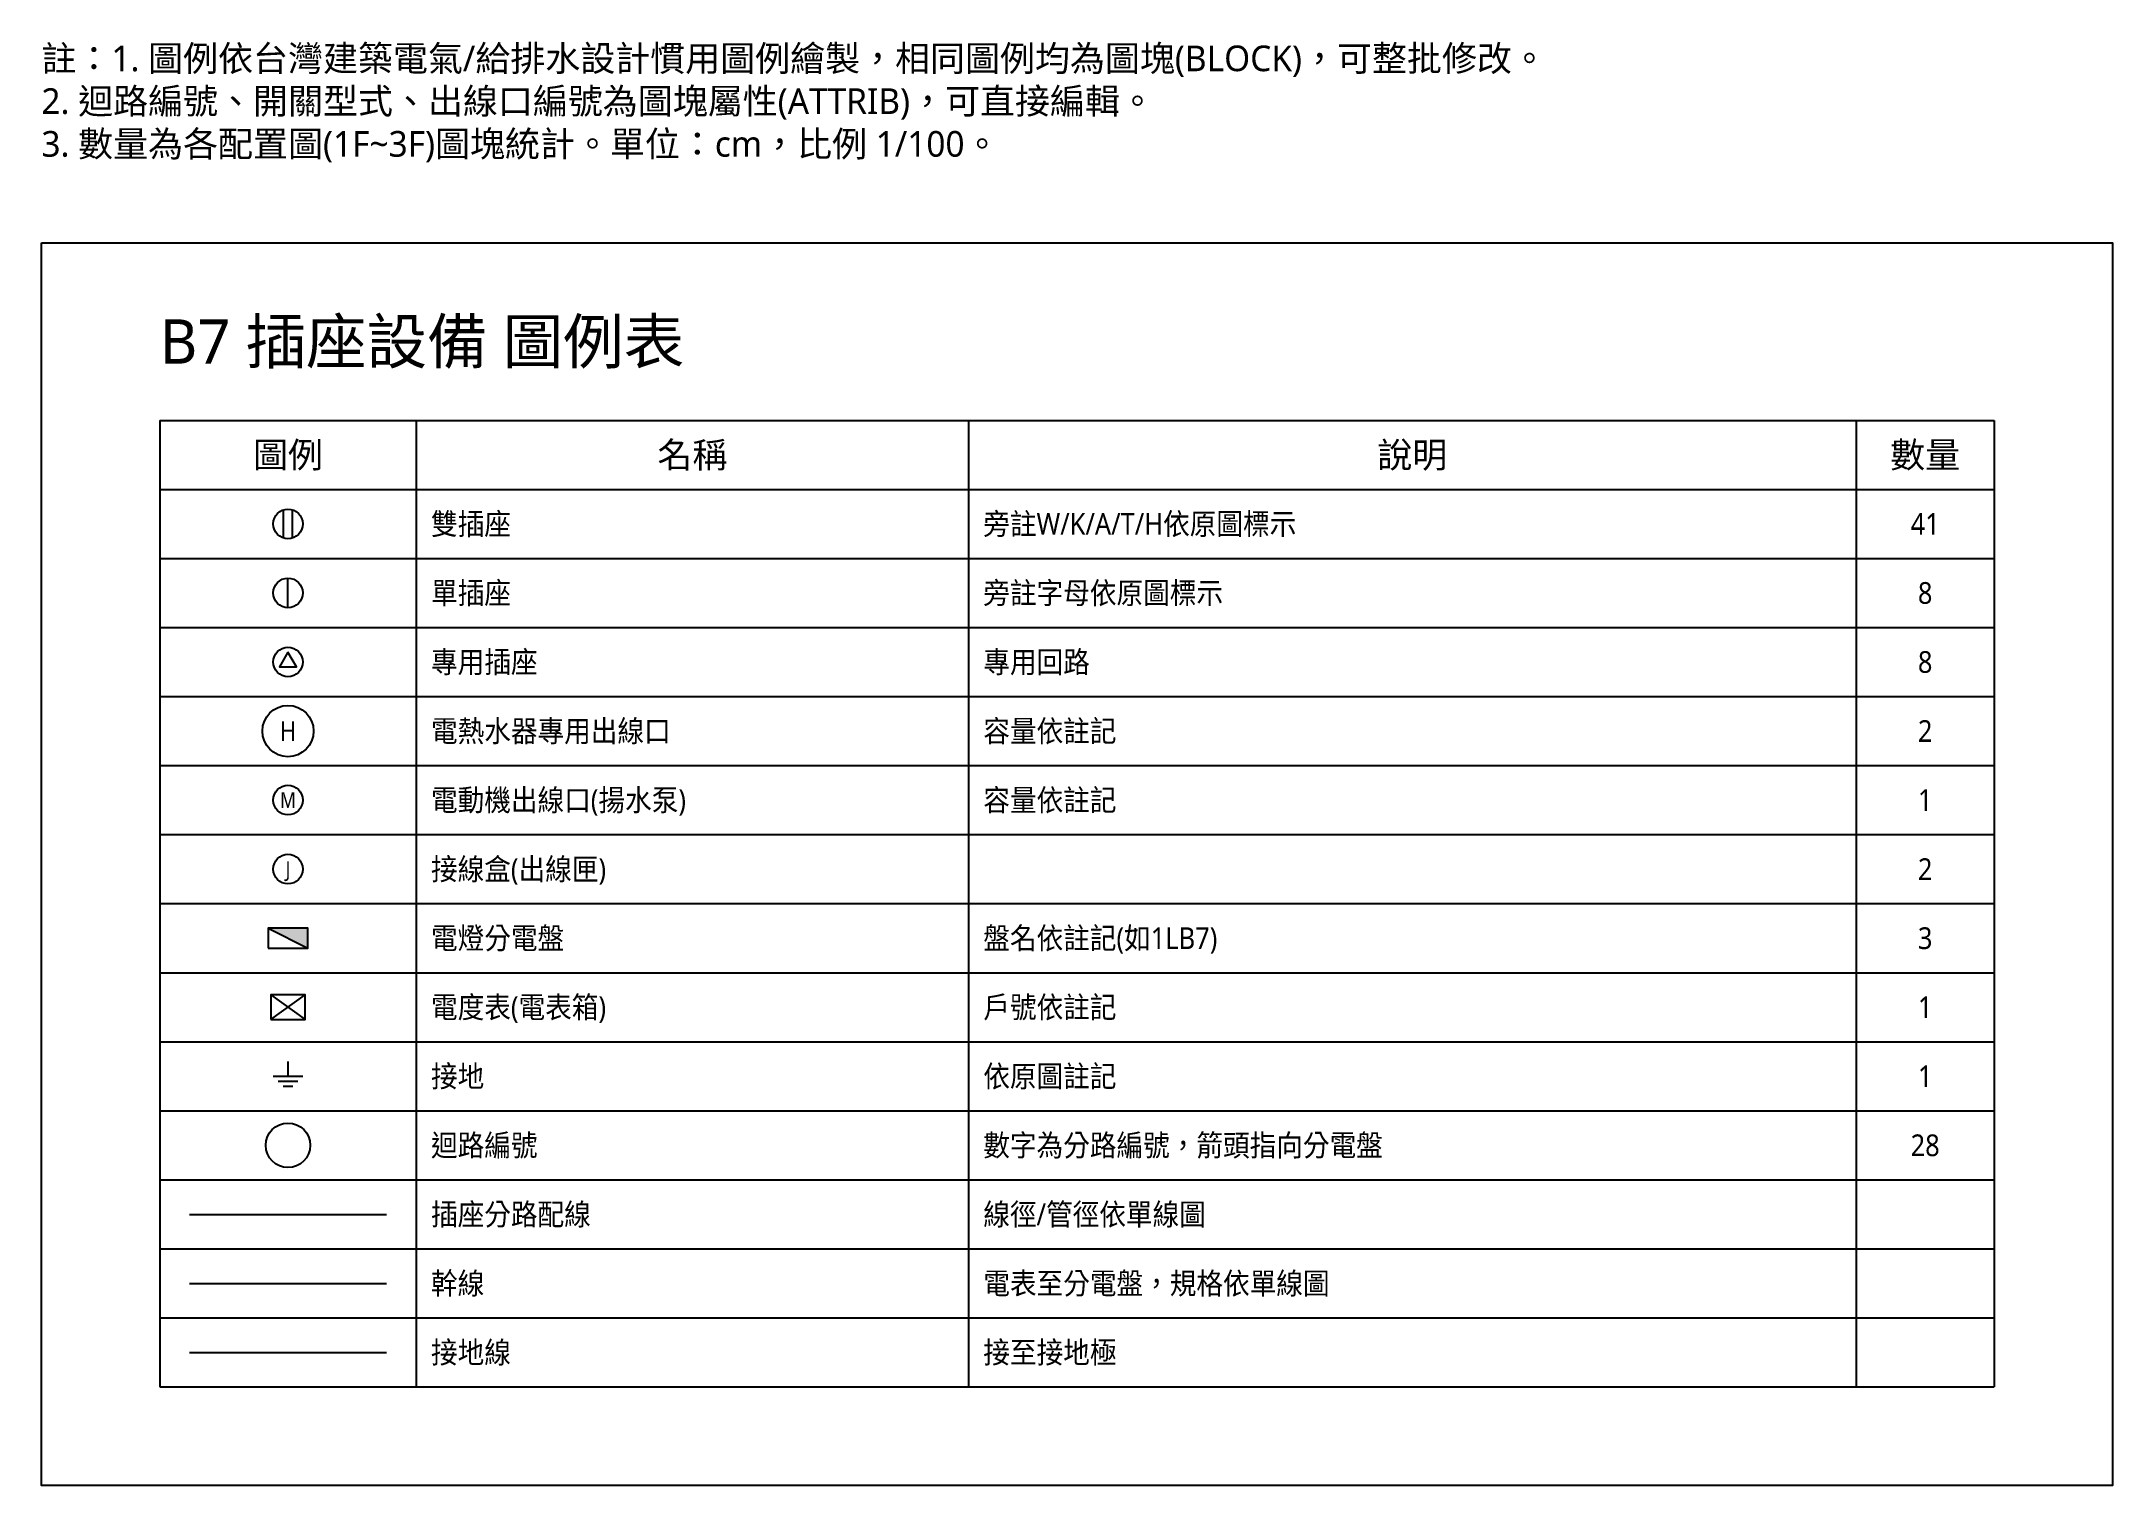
# Model space of a CAD drawing. Header units: centimetres. Extents: x 0 to 11300, y -1260 to 204.
# Drawn here: x 0 to 2100, y -1260 to 204 of the extents above; entities that cross this region are included whole.
import ezdxf
from ezdxf.enums import TextEntityAlignment as Align

# ---------------------------------------------------------------- set-up
doc = ezdxf.new("R2010")
doc.units = ezdxf.units.CM
doc.header["$LTSCALE"] = 20
for name, color, linetype in [('A-圖例', 7, 'Continuous'), ('E-幹線', 2, 'Continuous'), ('E-接地', 1, 'Continuous'), ('E-插座', 3, 'Continuous'), ('E-插座-分路配線', 5, 'Continuous'), ('E-盤箱', 1, 'Continuous'), ('E-迴路編號', 6, 'Continuous')]:
    doc.layers.add(name, color=color, linetype=linetype)
doc.styles.add('CHT', font='msjh.ttc')

msp = doc.modelspace()

# ---------------------------------------------------------------- texts
at = {"layer": 'A-圖例', "style": 'CHT'}
msp.add_text('B7 插座設備 圖例表', height=45, dxfattribs=at).set_placement((120, -100), align=Align.MIDDLE_LEFT)
for s, p in [('圖例', (250, -215)), ('名稱', (660, -215)), ('說明', (1390, -215)), ('數量', (1910, -215))]:
    msp.add_text(s, height=26, dxfattribs=at).set_placement(p, align=Align.MIDDLE_CENTER)
at = {"layer": 'A-圖例', "style": 'CHT', "width": 0.9}
for s, p in [('雙插座', (395, -285)), ('旁註W/K/A/T/H依原圖標示', (955, -285)), ('單插座', (395, -355)), ('旁註字母依原圖標示', (955, -355)), ('專用插座', (395, -425)), ('專用回路', (955, -425)), ('電熱水器專用出線口', (395, -495)), ('容量依註記', (955, -495)), ('電動機出線口(揚水泵)', (395, -565)), ('容量依註記', (955, -565)), ('接線盒(出線匣)', (395, -635)), ('電燈分電盤', (395, -705)), ('盤名依註記(如1LB7)', (955, -705)), ('電度表(電表箱)', (395, -775)), ('戶號依註記', (955, -775)), ('接地', (395, -845)), ('依原圖註記', (955, -845)), ('迴路編號', (395, -915)), ('數字為分路編號，箭頭指向分電盤', (955, -915)), ('插座分路配線', (395, -985)), ('線徑/管徑依單線圖', (955, -985)), ('幹線', (395, -1055)), ('電表至分電盤，規格依單線圖', (955, -1055)), ('接地線', (395, -1125)), ('接至接地極', (955, -1125))]:
    msp.add_text(s, height=22, dxfattribs=at).set_placement(p, align=Align.MIDDLE_LEFT)
for s, p in [('41', (1910, -285)), ('8', (1910, -355)), ('8', (1910, -425)), ('2', (1910, -495)), ('1', (1910, -565)), ('2', (1910, -635)), ('3', (1910, -705)), ('1', (1910, -775)), ('1', (1910, -845)), ('28', (1910, -915))]:
    msp.add_text(s, height=22, dxfattribs=at).set_placement(p, align=Align.MIDDLE_CENTER)
at = {"layer": 'A-圖例', "insert": (0, 200), "char_height": 26, "width": 6000, "attachment_point": 1, "style": 'CHT'}
msp.add_mtext('註：1. 圖例依台灣建築電氣/給排水設計慣用圖例繪製，相同圖例均為圖塊(BLOCK)，可整批修改。\\P2. 迴路編號、開關型式、出線口編號為圖塊屬性(ATTRIB)，可直接編輯。\\P3. 數量為各配置圖(1F~3F)圖塊統計。單位：cm，比例 1/100。', dxfattribs=at)

# ---------------------------------------------------------------- blocks, each defined once
blk = doc.blocks.new('E_REC2')
for p, q in [((-4.5, -14.3), (-4.5, 14.3)), ((4.5, -14.3), (4.5, 14.3))]:
    blk.add_line(p, q)
blk.add_circle((0, 0), 15)
blk = doc.blocks.new('E_REC1')
blk.add_line((0, -15), (0, 15))
blk.add_circle((0, 0), 15)
blk = doc.blocks.new('E_RECD')
blk.add_lwpolyline([(0, 10), (-8.7, -5), (8.7, -5)], close=True)
blk.add_circle((0, 0), 15)
blk = doc.blocks.new('E_HOUT')
blk.add_circle((0, 0), 26)
at = {"style": 'CHT', "width": 0.85}
blk.add_text('H', height=20, dxfattribs=at).set_placement((0, 0), align=Align.MIDDLE_CENTER)
blk = doc.blocks.new('E_MOTOR')
blk.add_circle((0, 0), 15)
at = {"style": 'CHT', "width": 0.85}
blk.add_text('M', height=16, dxfattribs=at).set_placement((0, 0), align=Align.MIDDLE_CENTER)
blk = doc.blocks.new('E_J')
blk.add_circle((0, 0), 15)
at = {"style": 'CHT', "width": 0.85}
blk.add_text('J', height=16, dxfattribs=at).set_placement((0, 0), align=Align.MIDDLE_CENTER)
blk = doc.blocks.new('E_PANEL')
h = blk.add_hatch(color=256)
h.dxf.hatch_style = 1
h.paths.add_polyline_path([(-20, 10), (20, 10), (20, -10)])
blk.add_line((-20, 10), (20, -10))
blk.add_lwpolyline([(-20, -10), (20, -10), (20, 10), (-20, 10)], close=True)
blk = doc.blocks.new('E_KWH')
for p, q in [((-17.5, -12.5), (17.5, 12.5)), ((-17.5, 12.5), (17.5, -12.5))]:
    blk.add_line(p, q)
blk.add_lwpolyline([(-17.5, -12.5), (17.5, -12.5), (17.5, 12.5), (-17.5, 12.5)], close=True)
blk = doc.blocks.new('E_GND')
for p, q in [((-15, 0), (15, 0)), ((0, 15), (0, 0)), ((-10, -5), (10, -5)), ((-5, -10), (5, -10))]:
    blk.add_line(p, q)
blk = doc.blocks.new('E_CKT')
blk.add_circle((0, 0), 22.5)
at = {"style": 'CHT', "width": 0.85}
blk.add_attdef('NO', text='', height=22, dxfattribs=at).set_placement((0, 0), align=Align.MIDDLE_CENTER)

# ---------------------------------------------------------------- linework, layer by layer
at = {"layer": 'A-圖例'}
for p, q in [((120, -180), (1980, -180)), ((120, -180), (120, -1160)), ((380, -180), (380, -1160)), ((940, -180), (940, -1160)), ((1840, -180), (1840, -1160)), ((1980, -180), (1980, -1160)), ((120, -250), (1980, -250)), ((120, -320), (1980, -320)), ((120, -390), (1980, -390)), ((120, -460), (1980, -460)), ((120, -530), (1980, -530)), ((120, -600), (1980, -600)), ((120, -670), (1980, -670)), ((120, -740), (1980, -740)), ((120, -810), (1980, -810)), ((120, -880), (1980, -880)), ((120, -950), (1980, -950)), ((120, -1020), (1980, -1020)), ((120, -1090), (1980, -1090)), ((120, -1160), (1980, -1160))]:
    msp.add_line(p, q, dxfattribs=at)
msp.add_lwpolyline([(0, 0), (2100, 0), (2100, -1260), (0, -1260)], close=True, dxfattribs=at)
at = {"layer": 'E-幹線'}
msp.add_line((150, -1055), (350, -1055), dxfattribs=at)
at = {"layer": 'E-接地'}
msp.add_line((150, -1125), (350, -1125), dxfattribs=at)
at = {"layer": 'E-插座-分路配線'}
msp.add_line((150, -985), (350, -985), dxfattribs=at)

# ---------------------------------------------------------------- block references
at = {"layer": 'E-幹線'}
msp.add_blockref('E_J', (250, -635), dxfattribs=at)
at = {"layer": 'E-接地'}
msp.add_blockref('E_GND', (250, -845), dxfattribs=at)
at = {"layer": 'E-插座'}
for name, p in [('E_REC2', (250, -285)), ('E_REC1', (250, -355)), ('E_RECD', (250, -425)), ('E_HOUT', (250, -495)), ('E_MOTOR', (250, -565))]:
    msp.add_blockref(name, p, dxfattribs=at)
at = {"layer": 'E-盤箱'}
for name, p in [('E_PANEL', (250, -705)), ('E_KWH', (250, -775))]:
    msp.add_blockref(name, p, dxfattribs=at)
at = {"layer": 'E-迴路編號'}
msp.add_blockref('E_CKT', (250, -915), dxfattribs=at)

msp.set_redraw_order([(e.dxf.handle, doc.entitydb.next_handle()) for e in msp.query("TEXT MTEXT ATTDEF DIMENSION ARC_DIMENSION")])  # texts and dimensions are drawn at this point

doc.saveas('drawing.dxf')
